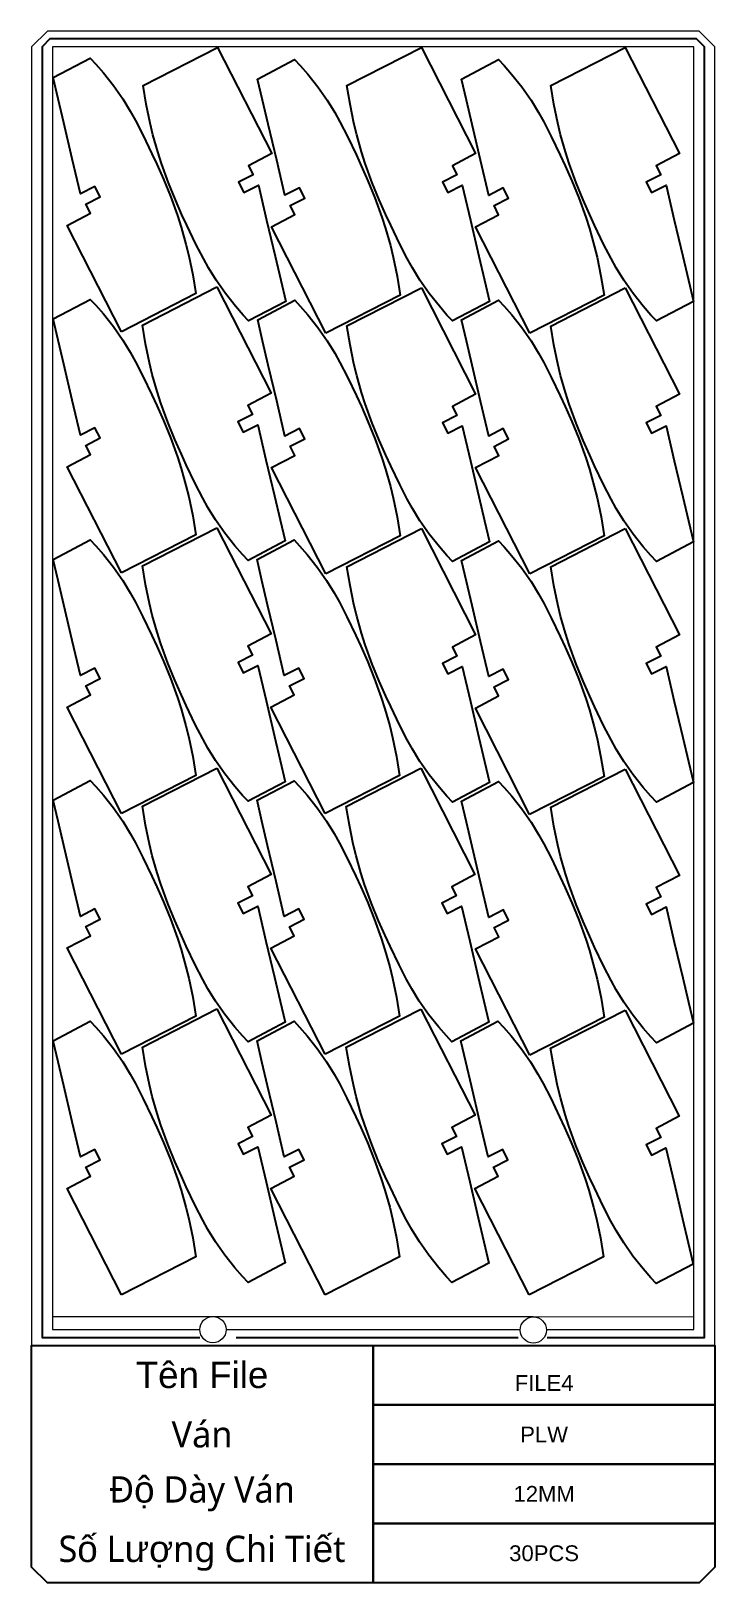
# Model space of a CAD drawing. Header units: millimetres. Extents: x -10628 to 24720, y -21829 to 4032.
# Drawn here: x 12219 to 13520, y -11150 to -8198 of the extents above; entities that cross this region are included whole.
import ezdxf
from ezdxf.enums import TextEntityAlignment as Align
from ezdxf.lldxf.tags import DXFTag

# ---------------------------------------------------------------- set-up
doc = ezdxf.new("R2010")
doc.units = ezdxf.units.MM
doc.layers.add('layer chu', color=7, linetype='Continuous', lineweight=9)
doc.layers.add('layer khung van cnc', color=7, linetype='Continuous', lineweight=25, true_color=0xfbf59b)
doc.layers.add('layer mau', color=7, linetype='Continuous')
doc.styles.add('Text Dim', font='arial.ttf')
tags = doc.linetypes.add('DATTRANHVAKEPVAN', pattern='A,32.156035,-1.521322,["DAT TRÁNH VA CHẠM KẸP VÁN",Text Dim,S=2.23494,R=0,X=0,Y=-0.877209],-47.8264', length=81.503757).pattern_tags.tags
tags[6] = DXFTag(74, 10)
tags = doc.linetypes.add('KVVIENMAY', pattern='A,46.311228,-10.280676,["KV VIỀN MÁY",Text Dim,S=10.028098,R=0,X=0,Y=-4.346144],-100.988212', length=157.580116).pattern_tags.tags
tags[6] = DXFTag(74, 10)

# ---------------------------------------------------------------- blocks, each defined once
blk = doc.blocks.new('khung van cnc')
at = {"color": 2, "linetype": 'DATTRANHVAKEPVAN', "lineweight": 5}
for p, q in [((-1453, -44.4), (-1148, -44.4)), ((-1148, -44.4), (-538.7, -44.4)), ((-539.1, -45.3), (-233, -44.4))]:
    blk.add_line(p, q, dxfattribs=at)
at = {"color": 250, "lineweight": 5}
blk.add_line((-1494.1, -99.4), (-193, -99.4), dxfattribs=at)
at = {"lineweight": 5}
blk.add_lwpolyline([(-193, -99.4), (-193, 2370.6), (-223, 2400.6), (-1463, 2400.6), (-1493, 2370.6), (-1493, -99.4)], close=True, dxfattribs=at)
at = {"color": 1, "linetype": 'KVVIENMAY'}
for points in [[(-511.9, -84.4), (-213, -84.4), (-213, 2370.6), (-228, 2385.6), (-1458, 2385.6), (-1473, 2370.6), (-1473, -84.4), (-1172.8, -84.4)], [(-1104, -84.4), (-567.2, -84.4)]]:
    blk.add_lwpolyline(points, dxfattribs=at)
at = {"lineweight": 5}
for points in [[(-513.5, -69.4), (-233, -69.4), (-233, 2370.6), (-1453, 2370.6), (-1453, -69.4), (-1173, -69.4)], [(-1123, -69.4), (-563.5, -69.4)]]:
    blk.add_lwpolyline(points, dxfattribs=at)
blk.add_lwpolyline([(-843, -551.3), (-1463, -551.3), (-1493, -521.3), (-1493, -99.4), (-843, -99.4)], close=True)
for centre in [(-1148, -69.4), (-538.5, -70.2)]:
    blk.add_circle(centre, 25, dxfattribs=at)
at = {"layer": 'layer mau'}
for points in [[(-843, -99.4), (-193, -99.4), (-193, -212.4), (-843, -212.4)], [(-843, -212.4), (-193, -212.4), (-193, -325.3), (-843, -325.3)], [(-843, -325.3), (-193, -325.3), (-193, -438.3), (-843, -438.3)], [(-843, -438.3), (-193, -438.3), (-193, -521.2), (-223, -551.2), (-843, -551.2)]]:
    blk.add_lwpolyline(points, close=True, dxfattribs=at)
at = {"color": 254, "lineweight": 5, "char_height": 50, "width": 647.53, "attachment_point": 5}
for s, insert in [('{\\fArial|b0|i0|c163|p34;Tên File}', (-1168.8, -155.9)), ('{\\fYu Gothic UI Semilight|b0|i0|c128|p34;Ván}', (-1168.8, -268.9)), ('{\\fYu Gothic UI Semilight|b0|i0|c128|p34;Đ\\fArial|b0|i0|c163|p34;ộ\\fYu Gothic UI Semilight|b0|i0|c128|p34; Dày Ván}', (-1168.8, -381.8)), ('{\\fYu Gothic UI Semilight|b0|i0|c128|p34;S\\fArial|b0|i0|c163|p34;ố\\fYu Gothic UI Semilight|b0|i0|c128|p34; L\\fArial|b0|i0|c163|p34;ượ\\fYu Gothic UI Semilight|b0|i0|c128|p34;ng Chi Ti\\fArial|b0|i0|c163|p34;ế\\fYu Gothic UI Semilight|b0|i0|c128|p34;t}', (-1168.8, -494.8))]:
    blk.add_mtext(s, dxfattribs=dict(at, insert=insert))
at = {"layer": 'layer mau'}
for tag, p in [('ÁGF', (-518, -155.9)), ('TENFILE', (-518, -268.9)), ('TENFILE', (-518, -381.8)), ('TENFILE', (-518, -494.8))]:
    blk.add_attdef(tag, text='', height=30, dxfattribs=at).set_placement(p, align=Align.MIDDLE_CENTER)

msp = doc.modelspace()

# ---------------------------------------------------------------- linework, layer by layer
for points in [[(12573.697, -8229.09), (12676.889, -8431.002), (12632.676, -8454.363), (12641.468, -8471.565), (12613.864, -8485.673), (12623.876, -8505.263), (12651.48, -8491.155), (12667.133, -8557.787), (12683.192, -8626.147), (12693.964, -8672.005), (12703.413, -8712.226), (12632.987, -8749.34), (12622.471, -8738.209), (12607.944, -8721.635), (12588.766, -8697.415), (12571.094, -8672.029), (12556.748, -8648.657), (12546.813, -8630.75), (12532.553, -8603.194), (12515.528, -8567.451), (12506.175, -8547.388), (12493.559, -8518.941), (12480.301, -8486.523), (12467.008, -8449.821), (12459.994, -8427.842), (12450.853, -8395.404), (12445.506, -8373.518), (12438.004, -8337.338), (12432.069, -8301.472)], [(12961.514, -8229.09), (13064.705, -8431.002), (13020.493, -8454.363), (13029.284, -8471.565), (13001.681, -8485.673), (13011.692, -8505.263), (13039.296, -8491.155), (13054.949, -8557.787), (13071.008, -8626.147), (13081.781, -8672.005), (13091.23, -8712.226), (13020.804, -8749.34), (13010.287, -8738.209), (12995.761, -8721.635), (12976.582, -8697.415), (12958.911, -8672.029), (12944.564, -8648.657), (12934.63, -8630.75), (12920.37, -8603.194), (12903.344, -8567.451), (12893.991, -8547.388), (12881.375, -8518.941), (12868.118, -8486.523), (12854.824, -8449.821), (12847.81, -8427.842), (12838.669, -8395.404), (12833.322, -8373.518), (12825.82, -8337.338), (12819.886, -8301.472)], [(13349.315, -8229.09), (13452.506, -8431.002), (13408.294, -8454.363), (13417.086, -8471.565), (13389.482, -8485.673), (13399.493, -8505.263), (13427.097, -8491.155), (13442.75, -8557.787), (13458.809, -8626.147), (13469.582, -8672.005), (13479.031, -8712.226), (13408.605, -8749.34), (13398.088, -8738.209), (13383.562, -8721.635), (13364.383, -8697.415), (13346.712, -8672.029), (13332.365, -8648.657), (13322.431, -8630.75), (13308.171, -8603.194), (13291.145, -8567.451), (13281.792, -8547.388), (13269.177, -8518.941), (13255.919, -8486.523), (13242.626, -8449.821), (13235.612, -8427.842), (13226.47, -8395.404), (13221.123, -8373.518), (13213.622, -8337.338), (13207.687, -8301.472)], [(12390.818, -8769.902), (12287.626, -8567.99), (12331.838, -8544.629), (12323.047, -8527.426), (12350.651, -8513.319), (12340.639, -8493.729), (12313.035, -8507.837), (12297.382, -8441.205), (12281.323, -8372.844), (12270.55, -8326.986), (12261.102, -8286.765), (12331.527, -8249.652), (12342.044, -8260.783), (12356.57, -8277.356), (12375.749, -8301.576), (12393.421, -8326.963), (12407.767, -8350.335), (12417.702, -8368.242), (12431.962, -8395.797), (12448.987, -8431.54), (12458.34, -8451.604), (12470.956, -8480.051), (12484.213, -8512.468), (12497.507, -8549.17), (12504.521, -8571.15), (12513.662, -8603.588), (12519.009, -8625.474), (12526.511, -8661.654), (12532.446, -8697.52)], [(12779.731, -8772.582), (12676.539, -8570.67), (12720.751, -8547.31), (12711.96, -8530.107), (12739.564, -8516), (12729.552, -8496.41), (12701.948, -8510.517), (12686.295, -8443.886), (12670.236, -8375.525), (12659.463, -8329.667), (12650.015, -8289.446), (12720.44, -8252.333), (12730.957, -8263.464), (12745.483, -8280.037), (12764.662, -8304.257), (12782.333, -8329.644), (12796.68, -8353.015), (12806.615, -8370.923), (12820.874, -8398.478), (12837.9, -8434.221), (12847.253, -8454.285), (12859.869, -8482.732), (12873.126, -8515.149), (12886.42, -8551.851), (12893.434, -8573.831), (12902.575, -8606.268), (12907.922, -8628.155), (12915.424, -8664.335), (12921.359, -8700.2)], [(13167.568, -8772.671), (13064.376, -8570.759), (13108.589, -8547.399), (13099.797, -8530.196), (13127.401, -8516.088), (13117.389, -8496.499), (13089.785, -8510.606), (13074.133, -8443.975), (13058.073, -8375.614), (13047.301, -8329.756), (13037.852, -8289.535), (13108.278, -8252.422), (13118.795, -8263.552), (13133.321, -8280.126), (13152.5, -8304.346), (13170.171, -8329.733), (13184.518, -8353.104), (13194.452, -8371.011), (13208.712, -8398.567), (13225.738, -8434.31), (13235.091, -8454.374), (13247.706, -8482.82), (13260.964, -8515.238), (13274.257, -8551.94), (13281.271, -8573.919), (13290.413, -8606.357), (13295.76, -8628.244), (13303.261, -8664.423), (13309.196, -8700.289)], [(12572.474, -8684.886), (12675.666, -8886.798), (12631.454, -8910.159), (12640.245, -8927.361), (12612.641, -8941.469), (12622.653, -8961.059), (12650.257, -8946.951), (12665.91, -9013.583), (12681.969, -9081.944), (12692.742, -9127.801), (12702.19, -9168.022), (12631.765, -9205.136), (12621.248, -9194.005), (12606.722, -9177.431), (12587.543, -9153.211), (12569.872, -9127.825), (12555.525, -9104.453), (12545.59, -9086.546), (12531.331, -9058.99), (12514.305, -9023.247), (12504.952, -9003.184), (12492.336, -8974.737), (12479.079, -8942.319), (12465.785, -8905.617), (12458.771, -8883.638), (12449.63, -8851.2), (12444.283, -8829.314), (12436.781, -8793.134), (12430.846, -8757.268)], [(12961.513, -8686.641), (13064.704, -8888.553), (13020.492, -8911.914), (13029.284, -8929.117), (13001.68, -8943.224), (13011.692, -8962.814), (13039.295, -8948.706), (13054.948, -9015.338), (13071.007, -9083.699), (13081.78, -9129.557), (13091.229, -9169.778), (13020.803, -9206.891), (13010.286, -9195.76), (12995.76, -9179.187), (12976.581, -9154.967), (12958.91, -9129.58), (12944.563, -9106.208), (12934.629, -9088.301), (12920.369, -9060.746), (12903.343, -9025.003), (12893.99, -9004.939), (12881.375, -8976.492), (12868.117, -8944.075), (12854.824, -8907.373), (12847.81, -8885.393), (12838.668, -8852.955), (12833.321, -8831.069), (12825.82, -8794.889), (12819.885, -8759.024)], [(13349.315, -8686.748), (13452.506, -8888.66), (13408.294, -8912.021), (13417.085, -8929.224), (13389.482, -8943.331), (13399.493, -8962.921), (13427.097, -8948.813), (13442.75, -9015.445), (13458.809, -9083.806), (13469.582, -9129.664), (13479.031, -9169.885), (13408.605, -9206.998), (13398.088, -9195.867), (13383.562, -9179.294), (13364.383, -9155.074), (13346.712, -9129.687), (13332.365, -9106.315), (13322.431, -9088.408), (13308.171, -9060.853), (13291.145, -9025.11), (13281.792, -9005.046), (13269.176, -8976.599), (13255.919, -8944.182), (13242.625, -8907.48), (13235.611, -8885.5), (13226.47, -8853.062), (13221.123, -8831.176), (13213.622, -8794.996), (13207.687, -8759.13)], [(12390.818, -9228.687), (12287.626, -9026.775), (12331.838, -9003.415), (12323.047, -8986.212), (12350.651, -8972.105), (12340.639, -8952.515), (12313.035, -8966.622), (12297.382, -8899.991), (12281.323, -8831.63), (12270.55, -8785.772), (12261.102, -8745.551), (12331.527, -8708.438), (12342.044, -8719.569), (12356.57, -8736.142), (12375.749, -8760.362), (12393.421, -8785.749), (12407.767, -8809.12), (12417.702, -8827.027), (12431.962, -8854.583), (12448.987, -8890.326), (12458.34, -8910.39), (12470.956, -8938.837), (12484.213, -8971.254), (12497.507, -9007.956), (12504.521, -9029.935), (12513.662, -9062.373), (12519.009, -9084.26), (12526.511, -9120.44), (12532.446, -9156.305)], [(12779.857, -9230.445), (12676.665, -9028.533), (12720.878, -9005.172), (12712.086, -8987.969), (12739.69, -8973.862), (12729.678, -8954.272), (12702.074, -8968.38), (12686.421, -8901.748), (12670.362, -8833.387), (12659.59, -8787.529), (12650.141, -8747.308), (12720.567, -8710.195), (12731.083, -8721.326), (12745.61, -8737.899), (12764.788, -8762.119), (12782.46, -8787.506), (12796.806, -8810.878), (12806.741, -8828.785), (12821.001, -8856.34), (12838.026, -8892.083), (12847.379, -8912.147), (12859.995, -8940.594), (12873.253, -8973.011), (12886.546, -9009.713), (12893.56, -9031.693), (12902.701, -9064.131), (12908.048, -9086.017), (12915.55, -9122.197), (12921.485, -9158.063)], [(13167.625, -9230.47), (13064.434, -9028.558), (13108.646, -9005.197), (13099.855, -8987.995), (13127.458, -8973.887), (13117.447, -8954.297), (13089.843, -8968.405), (13074.19, -8901.773), (13058.131, -8833.412), (13047.358, -8787.555), (13037.909, -8747.334), (13108.335, -8710.22), (13118.852, -8721.351), (13133.378, -8737.925), (13152.557, -8762.145), (13170.228, -8787.531), (13184.575, -8810.903), (13194.509, -8828.81), (13208.769, -8856.366), (13225.795, -8892.109), (13235.148, -8912.172), (13247.764, -8940.619), (13261.021, -8973.037), (13274.315, -9009.739), (13281.329, -9031.718), (13290.47, -9064.156), (13295.817, -9086.042), (13303.319, -9122.222), (13309.253, -9158.088)], [(12572.6, -9142.746), (12675.792, -9344.658), (12631.58, -9368.019), (12640.371, -9385.221), (12612.767, -9399.329), (12622.779, -9418.919), (12650.383, -9404.811), (12666.036, -9471.443), (12682.095, -9539.804), (12692.868, -9585.661), (12702.316, -9625.883), (12631.891, -9662.996), (12621.374, -9651.865), (12606.848, -9635.291), (12587.669, -9611.071), (12569.997, -9585.685), (12555.651, -9562.313), (12545.716, -9544.406), (12531.456, -9516.851), (12514.431, -9481.107), (12505.078, -9461.044), (12492.462, -9432.597), (12479.205, -9400.18), (12465.911, -9363.477), (12458.897, -9341.498), (12449.756, -9309.06), (12444.409, -9287.174), (12436.907, -9250.994), (12430.972, -9215.128)], [(12961.498, -9144.576), (13064.69, -9346.488), (13020.478, -9369.848), (13029.269, -9387.051), (13001.665, -9401.158), (13011.677, -9420.748), (13039.281, -9406.641), (13054.934, -9473.272), (13070.993, -9541.633), (13081.766, -9587.491), (13091.214, -9627.712), (13020.789, -9664.825), (13010.272, -9653.694), (12995.746, -9637.121), (12976.567, -9612.901), (12958.895, -9587.514), (12944.549, -9564.143), (12934.614, -9546.236), (12920.354, -9518.68), (12903.329, -9482.937), (12893.976, -9462.873), (12881.36, -9434.426), (12868.103, -9402.009), (12854.809, -9365.307), (12847.795, -9343.328), (12838.654, -9310.89), (12833.307, -9289.003), (12825.805, -9252.823), (12819.87, -9216.958)], [(13349.315, -9144.576), (13452.506, -9346.488), (13408.294, -9369.849), (13417.086, -9387.052), (13389.482, -9401.159), (13399.493, -9420.749), (13427.097, -9406.641), (13442.75, -9473.273), (13458.809, -9541.634), (13469.582, -9587.492), (13479.031, -9627.713), (13408.605, -9664.826), (13398.088, -9653.695), (13383.562, -9637.122), (13364.383, -9612.902), (13346.712, -9587.515), (13332.365, -9564.143), (13322.431, -9546.236), (13308.171, -9518.681), (13291.145, -9482.938), (13281.792, -9462.874), (13269.177, -9434.427), (13255.919, -9402.01), (13242.626, -9365.308), (13235.612, -9343.328), (13226.47, -9310.89), (13221.123, -9289.004), (13213.622, -9252.824), (13207.687, -9216.958)], [(12390.818, -9686.24), (12287.626, -9484.328), (12331.838, -9460.967), (12323.047, -9443.765), (12350.651, -9429.657), (12340.639, -9410.067), (12313.035, -9424.175), (12297.382, -9357.543), (12281.323, -9289.182), (12270.55, -9243.325), (12261.102, -9203.103), (12331.527, -9165.99), (12342.044, -9177.121), (12356.57, -9193.695), (12375.749, -9217.915), (12393.421, -9243.301), (12407.767, -9266.673), (12417.702, -9284.58), (12431.962, -9312.135), (12448.987, -9347.879), (12458.34, -9367.942), (12470.956, -9396.389), (12484.213, -9428.806), (12497.507, -9465.509), (12504.521, -9487.488), (12513.662, -9519.926), (12519.009, -9541.812), (12526.511, -9577.992), (12532.446, -9613.858)], [(12778.634, -9686.241), (12675.443, -9484.329), (12719.655, -9460.968), (12710.863, -9443.765), (12738.467, -9429.658), (12728.456, -9410.068), (12700.852, -9424.176), (12685.199, -9357.544), (12669.14, -9289.183), (12658.367, -9243.325), (12648.918, -9203.104), (12719.344, -9165.991), (12729.861, -9177.122), (12744.387, -9193.695), (12763.566, -9217.915), (12781.237, -9243.302), (12795.584, -9266.674), (12805.518, -9284.581), (12819.778, -9312.136), (12836.804, -9347.879), (12846.157, -9367.943), (12858.772, -9396.39), (12872.03, -9428.807), (12885.323, -9465.509), (12892.337, -9487.489), (12901.479, -9519.927), (12906.826, -9541.813), (12914.327, -9577.993), (12920.262, -9613.859)], [(13167.532, -9688.07), (13064.341, -9486.158), (13108.553, -9462.797), (13099.761, -9445.595), (13127.365, -9431.487), (13117.354, -9411.897), (13089.75, -9426.005), (13074.097, -9359.373), (13058.038, -9291.013), (13047.265, -9245.155), (13037.816, -9204.934), (13108.242, -9167.82), (13118.759, -9178.951), (13133.285, -9195.525), (13152.464, -9219.745), (13170.135, -9245.132), (13184.482, -9268.503), (13194.416, -9286.41), (13208.676, -9313.966), (13225.702, -9349.709), (13235.055, -9369.773), (13247.67, -9398.219), (13260.928, -9430.637), (13274.221, -9467.339), (13281.235, -9489.318), (13290.377, -9521.756), (13295.724, -9543.642), (13303.225, -9579.822), (13309.16, -9615.688)], [(12572.507, -9600.346), (12675.699, -9802.258), (12631.486, -9825.619), (12640.278, -9842.821), (12612.674, -9856.929), (12622.686, -9876.519), (12650.29, -9862.411), (12665.943, -9929.043), (12682.002, -9997.404), (12692.774, -10043.262), (12702.223, -10083.483), (12631.798, -10120.596), (12621.281, -10109.465), (12606.755, -10092.892), (12587.576, -10068.672), (12569.904, -10043.285), (12555.558, -10019.913), (12545.623, -10002.006), (12531.363, -9974.451), (12514.338, -9938.707), (12504.985, -9918.644), (12492.369, -9890.197), (12479.111, -9857.78), (12465.818, -9821.078), (12458.804, -9799.098), (12449.663, -9766.66), (12444.316, -9744.774), (12436.814, -9708.594), (12430.879, -9672.728)], [(12960.275, -9600.372), (13063.467, -9802.284), (13019.255, -9825.644), (13028.046, -9842.847), (13000.442, -9856.954), (13010.454, -9876.544), (13038.058, -9862.437), (13053.711, -9929.068), (13069.77, -9997.429), (13080.543, -10043.287), (13089.991, -10083.508), (13019.566, -10120.621), (13009.049, -10109.49), (12994.523, -10092.917), (12975.344, -10068.697), (12957.673, -10043.31), (12943.326, -10019.939), (12933.392, -10002.032), (12919.132, -9974.476), (12902.106, -9938.733), (12892.753, -9918.669), (12880.137, -9890.222), (12866.88, -9857.805), (12853.586, -9821.103), (12846.572, -9799.124), (12837.431, -9766.686), (12832.084, -9744.799), (12824.582, -9708.619), (12818.648, -9672.754)], [(13349.315, -9602.129), (13452.506, -9804.041), (13408.294, -9827.402), (13417.086, -9844.604), (13389.482, -9858.712), (13399.493, -9878.302), (13427.097, -9864.194), (13442.75, -9930.826), (13458.809, -9999.186), (13469.582, -10045.044), (13479.031, -10085.265), (13408.605, -10122.379), (13398.088, -10111.248), (13383.562, -10094.674), (13364.383, -10070.454), (13346.712, -10045.067), (13332.365, -10021.696), (13322.431, -10003.789), (13308.171, -9976.233), (13291.145, -9940.49), (13281.792, -9920.427), (13269.177, -9891.98), (13255.919, -9859.562), (13242.626, -9822.86), (13235.612, -9800.881), (13226.47, -9768.443), (13221.123, -9746.557), (13213.622, -9710.377), (13207.687, -9674.511)], [(12390.818, -10144.068), (12287.626, -9942.156), (12331.838, -9918.795), (12323.047, -9901.593), (12350.651, -9887.485), (12340.639, -9867.895), (12313.035, -9882.003), (12297.382, -9815.371), (12281.323, -9747.01), (12270.55, -9701.152), (12261.102, -9660.931), (12331.527, -9623.818), (12342.044, -9634.949), (12356.57, -9651.522), (12375.749, -9675.742), (12393.421, -9701.129), (12407.767, -9724.501), (12417.702, -9742.408), (12431.962, -9769.963), (12448.987, -9805.707), (12458.34, -9825.77), (12470.956, -9854.217), (12484.213, -9886.634), (12497.507, -9923.336), (12504.521, -9945.316), (12513.662, -9977.754), (12519.009, -9999.64), (12526.511, -10035.82), (12532.446, -10071.686)], [(12778.62, -10144.175), (12675.428, -9942.263), (12719.64, -9918.902), (12710.849, -9901.7), (12738.453, -9887.592), (12728.441, -9868.002), (12700.837, -9882.11), (12685.184, -9815.478), (12669.125, -9747.117), (12658.352, -9701.26), (12648.904, -9661.038), (12719.329, -9623.925), (12729.846, -9635.056), (12744.372, -9651.63), (12763.551, -9675.85), (12781.222, -9701.236), (12795.569, -9724.608), (12805.504, -9742.515), (12819.763, -9770.07), (12836.789, -9805.814), (12846.142, -9825.877), (12858.758, -9854.324), (12872.015, -9886.741), (12885.309, -9923.444), (12892.323, -9945.423), (12901.464, -9977.861), (12906.811, -9999.747), (12914.313, -10035.927), (12920.248, -10071.793)], [(13167.658, -10145.93), (13064.467, -9944.018), (13108.679, -9920.658), (13099.887, -9903.455), (13127.491, -9889.348), (13117.479, -9869.758), (13089.875, -9883.865), (13074.223, -9817.234), (13058.163, -9748.873), (13047.391, -9703.015), (13037.942, -9662.794), (13108.368, -9625.681), (13118.885, -9636.811), (13133.411, -9653.385), (13152.59, -9677.605), (13170.261, -9702.992), (13184.608, -9726.363), (13194.542, -9744.27), (13208.802, -9771.826), (13225.828, -9807.569), (13235.181, -9827.633), (13247.796, -9856.08), (13261.054, -9888.497), (13274.347, -9925.199), (13281.361, -9947.178), (13290.503, -9979.616), (13295.85, -10001.503), (13303.351, -10037.682), (13309.286, -10073.548)], [(12572.564, -10058.145), (12675.756, -10260.057), (12631.544, -10283.418), (12640.335, -10300.62), (12612.731, -10314.728), (12622.743, -10334.317), (12650.347, -10320.21), (12666, -10386.841), (12682.059, -10455.202), (12692.832, -10501.06), (12702.28, -10541.281), (12631.855, -10578.395), (12621.338, -10567.264), (12606.812, -10550.69), (12587.633, -10526.47), (12569.962, -10501.083), (12555.615, -10477.712), (12545.68, -10459.805), (12531.421, -10432.249), (12514.395, -10396.506), (12505.042, -10376.442), (12492.426, -10347.996), (12479.169, -10315.578), (12465.875, -10278.876), (12458.861, -10256.897), (12449.72, -10224.459), (12444.373, -10202.573), (12436.871, -10166.393), (12430.936, -10130.527)], [(12960.402, -10058.234), (13063.593, -10260.146), (13019.381, -10283.506), (13028.173, -10300.709), (13000.569, -10314.817), (13010.581, -10334.406), (13038.184, -10320.299), (13053.837, -10386.93), (13069.896, -10455.291), (13080.669, -10501.149), (13090.118, -10541.37), (13019.692, -10578.484), (13009.175, -10567.353), (12994.649, -10550.779), (12975.47, -10526.559), (12957.799, -10501.172), (12943.452, -10477.801), (12933.518, -10459.894), (12919.258, -10432.338), (12902.232, -10396.595), (12892.879, -10376.531), (12880.264, -10348.085), (12867.006, -10315.667), (12853.713, -10278.965), (12846.699, -10256.986), (12837.557, -10224.548), (12832.21, -10202.662), (12824.709, -10166.482), (12818.774, -10130.616)], [(13349.023, -10060.202), (13452.215, -10262.114), (13408.003, -10285.475), (13416.794, -10302.677), (13389.19, -10316.785), (13399.202, -10336.375), (13426.806, -10322.267), (13442.459, -10388.899), (13458.518, -10457.26), (13469.291, -10503.118), (13478.739, -10543.339), (13408.314, -10580.452), (13397.797, -10569.321), (13383.271, -10552.748), (13364.092, -10528.528), (13346.421, -10503.141), (13332.074, -10479.769), (13322.139, -10461.862), (13307.88, -10434.307), (13290.854, -10398.563), (13281.501, -10378.5), (13268.885, -10350.053), (13255.628, -10317.636), (13242.334, -10280.934), (13235.32, -10258.954), (13226.179, -10226.516), (13220.832, -10204.63), (13213.33, -10168.45), (13207.395, -10132.584)], [(12390.818, -10601.726), (12287.626, -10399.814), (12331.838, -10376.454), (12323.047, -10359.251), (12350.651, -10345.143), (12340.639, -10325.554), (12313.035, -10339.661), (12297.382, -10273.03), (12281.323, -10204.669), (12270.55, -10158.811), (12261.102, -10118.59), (12331.527, -10081.476), (12342.044, -10092.607), (12356.57, -10109.181), (12375.749, -10133.401), (12393.421, -10158.788), (12407.767, -10182.159), (12417.702, -10200.066), (12431.962, -10227.622), (12448.987, -10263.365), (12458.34, -10283.429), (12470.956, -10311.875), (12484.213, -10344.293), (12497.507, -10380.995), (12504.521, -10402.974), (12513.662, -10435.412), (12519.009, -10457.298), (12526.511, -10493.478), (12532.446, -10529.344)], [(12778.619, -10601.726), (12675.427, -10399.814), (12719.639, -10376.454), (12710.848, -10359.251), (12738.452, -10345.144), (12728.44, -10325.554), (12700.836, -10339.661), (12685.183, -10273.03), (12669.124, -10204.669), (12658.351, -10158.811), (12648.903, -10118.59), (12719.328, -10081.477), (12729.845, -10092.607), (12744.371, -10109.181), (12763.55, -10133.401), (12781.222, -10158.788), (12795.568, -10182.159), (12805.503, -10200.066), (12819.763, -10227.622), (12836.788, -10263.365), (12846.141, -10283.429), (12858.757, -10311.876), (12872.015, -10344.293), (12885.308, -10380.995), (12892.322, -10402.974), (12901.463, -10435.412), (12906.81, -10457.299), (12914.312, -10493.479), (12920.247, -10529.344)], [(13166.435, -10601.726), (13063.244, -10399.814), (13107.456, -10376.454), (13098.665, -10359.251), (13126.268, -10345.144), (13116.257, -10325.554), (13088.653, -10339.661), (13073, -10273.03), (13056.941, -10204.669), (13046.168, -10158.811), (13036.719, -10118.59), (13107.145, -10081.477), (13117.662, -10092.607), (13132.188, -10109.181), (13151.367, -10133.401), (13169.038, -10158.788), (13183.385, -10182.159), (13193.319, -10200.066), (13207.579, -10227.622), (13224.605, -10263.365), (13233.958, -10283.429), (13246.574, -10311.876), (13259.831, -10344.293), (13273.125, -10380.995), (13280.139, -10402.974), (13289.28, -10435.412), (13294.627, -10457.299), (13302.129, -10493.479), (13308.063, -10529.344)]]:
    msp.add_lwpolyline(points, close=True)

# ---------------------------------------------------------------- block references
at = {"layer": 'layer khung van cnc'}
ref = msp.add_blockref('khung van cnc', (13713.07, -10598.636), dxfattribs=at)
ref.add_attrib('TENFILE', '30PCS', dxfattribs={"layer": 'layer chu', "lineweight": 5, "height": 30, "style": 'Text Dim'}).set_placement((13195.066, -11093.395), align=Align.MIDDLE_CENTER)
ref.add_attrib('TENFILE', '12MM', dxfattribs={"layer": 'layer chu', "height": 30, "style": 'Text Dim'}).set_placement((13195.066, -10980.446), align=Align.MIDDLE_CENTER)
ref.add_attrib('TENFILE', 'PLW', dxfattribs={"layer": 'layer chu', "height": 30, "style": 'Text Dim'}).set_placement((13195.066, -10867.498), align=Align.MIDDLE_CENTER)
ref.add_attrib('ÁGF', 'FILE4', dxfattribs={"layer": 'layer chu', "height": 30, "style": 'Text Dim'}).set_placement((13195.066, -10754.55), align=Align.TOP_CENTER)

doc.saveas('drawing.dxf')
